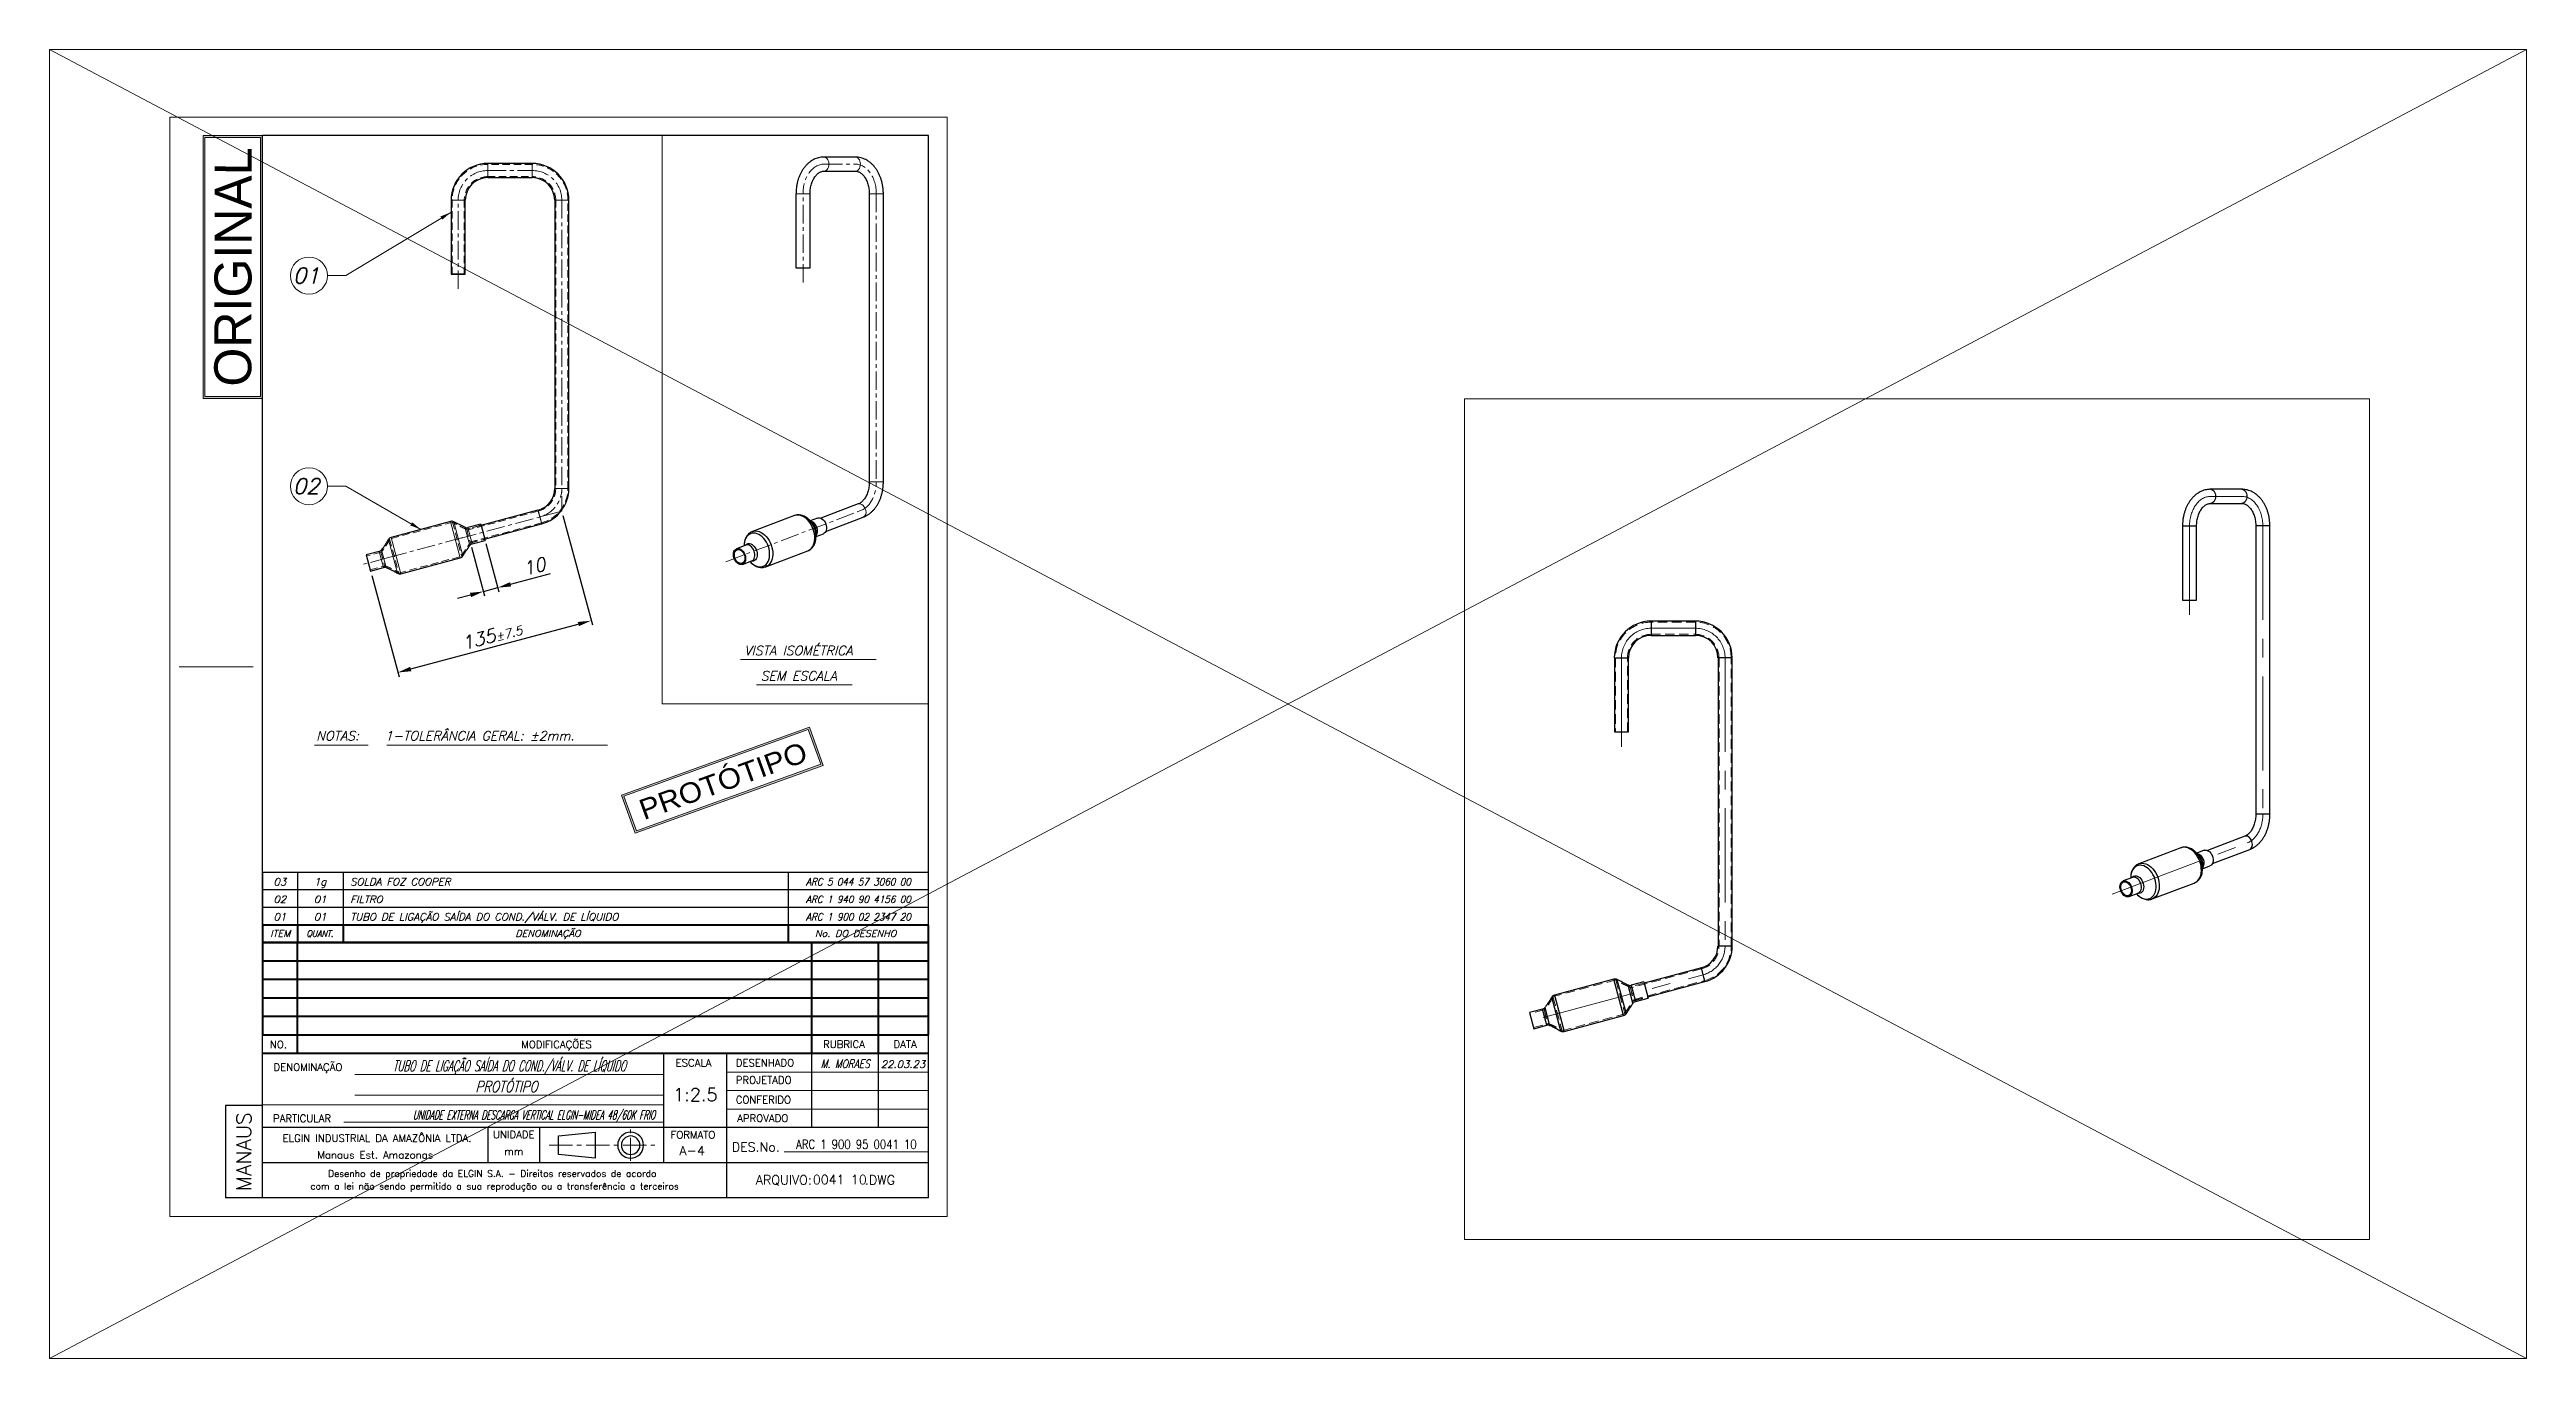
# Model space of a CAD drawing. Header units: millimetres. Extents: x -274 to 1592, y -149 to 3482.
# Drawn here: x -81 to 1592, y 998 to 1882 of the extents above; entities that cross this region are included whole.
import ezdxf
from ezdxf.enums import TextEntityAlignment as Align

# ---------------------------------------------------------------- set-up
doc = ezdxf.new("R2010")
doc.units = ezdxf.units.MM
doc.header["$LTSCALE"] = 5
for name, pattern in [('CENTER', [2, 1.25, -0.25, 0.25, -0.25]), ('CENTERX2', [20.32, 12.7, -2.54, 2.54, -2.54]), ('DASHED', [0.75, 0.5, -0.25]), ('HIDDEN', [1.905, 1.27, -0.635])]:
    doc.linetypes.add(name, pattern=pattern)
for name, color, linetype, lineweight in [('Dimensão', 252, 'Continuous', 13), ('LCentro', 1, 'CENTER', 15), ('LContorno', 7, 'Continuous', 30), ('LTexto', 7, 'Continuous', 25), ('LTracejada', 2, 'DASHED', 20), ('TEXTO', 3, 'Continuous', 25)]:
    doc.layers.add(name, color=color, linetype=linetype, lineweight=lineweight)
doc.styles.add('ARIAL ELGIN', font='ARIAL.TTF')
doc.styles.add('ARIAL-ELGIN', font='arial.ttf')
doc.styles.add('romans', font='romans.shx', dxfattribs={"oblique": 15})
doc.dimstyles.new('romans', dxfattribs={"dimscale": 2, "dimtxt": 3, "dimasz": 3, "dimexe": 1, "dimexo": 1, "dimgap": 1.5, "dimtad": 1, "dimdsep": 46, "dimtxsty": 'romans', "dimcen": 0, "dimclrd": 256, "dimclre": 256, "dimclrt": 7, "dimaunit": 1, "dimadec": 0, "dimazin": 0, "dimtfac": 0.666666, "dimtmove": 0, "dimatfit": 3, "dimfxl": 1, "dimlwd": -1, "dimarcsym": 0})
doc.dimstyles.new('romans$0', dxfattribs={"dimscale": 3, "dimtxt": 3, "dimasz": 3, "dimexe": 1, "dimexo": 1, "dimgap": 1, "dimtad": 1, "dimdsep": 46, "dimtxsty": 'romans', "dimcen": 0, "dimclrt": 7, "dimaunit": 1, "dimadec": 0, "dimazin": 0, "dimtfac": 0.666666, "dimtmove": 0, "dimatfit": 3, "dimfxl": 1, "dimarcsym": 0})

msp = doc.modelspace()

# ---------------------------------------------------------------- texts
at = {"layer": 'TEXTO', "style": 'romans', "oblique": 15}
for s, p in [('VISTA ISOMÉTRICA', (388.06, 1472.869)), ('SEM ESCALA', (399.044, 1455.828)), ('1-TOLERÂNCIA GERAL: ±2mm.', (145.225, 1415.36)), ('NOTAS:', (98.864, 1415.36))]:
    msp.add_text(s, height=6.25, dxfattribs=at).set_placement(p)

# ---------------------------------------------------------------- blocks, each defined once
blk = doc.blocks.new('Acrésc. de Desenho')
at = {"layer": 'LContorno', "color": 3, "lineweight": 60}
for p, q in [((180, 4.74), (0, 4.74)), ((0, 4.74), (0, 0)), ((0, 0), (180, 0)), ((9.47, 4.74), (9.47, 0)), ((21.79, 4.74), (21.79, 0)), ((142.09, 4.74), (142.09, 0)), ((180, 0), (180, 4.74))]:
    blk.add_line(p, q, dxfattribs=at)
at = {"layer": 'TEXTO', "style": 'romans', "oblique": 15}
for s, height, width, p in [('ITEM', 1.83, 1.035276, (4.87, 2.45)), ('QUANT.', 1.757, 0.879985, (15.53, 2.42))]:
    blk.add_text(s, height=height, dxfattribs=dict(at, width=width)).set_placement(p, align=Align.MIDDLE_CENTER)
at = {"layer": 'TEXTO', "style": 'romans', "oblique": 15, "width": 1.035276}
for s, p in [('DENOMINAÇÃO', (77.18, 2.45)), ('No. DO DESENHO', (160.3, 2.45))]:
    blk.add_text(s, height=1.8299, dxfattribs=at).set_placement(p, align=Align.MIDDLE)
blk = doc.blocks.new('Modificações1')
at = {"layer": 'LContorno', "color": 3, "lineweight": 60}
for p, q in [((180, 5), (0, 5)), ((0, 5), (0, 0)), ((180, 0), (0, 0)), ((9.5, 0), (9.5, 5)), ((148.5, 0), (148.5, 5)), ((166.5, 0), (166.5, 5)), ((180, 0), (180, 5))]:
    blk.add_line(p, q, dxfattribs=at)
at = {"layer": 'TEXTO', "style": 'romans'}
for tag, p in [('Nº', (4.75, 2.5)), ('RÚBRICA', (157.5, 2.5)), ('DATA', (173.25, 2.5))]:
    blk.add_attdef(tag, text='', height=2, dxfattribs=at).set_placement(p, align=Align.MIDDLE_CENTER)
blk.add_attdef('MODIFICAÇÕES', text='', height=2, dxfattribs=at).set_placement((12.975, 2.5), align=Align.MIDDLE_LEFT)
blk = doc.blocks.new('Acrésc. de Desenho1')
at = {"layer": 'LContorno', "color": 3}
for p, q in [((180, 4.74), (0, 4.74)), ((0, 4.74), (0, 0)), ((180, 0), (0, 0)), ((9.47, 4.74), (9.47, 0)), ((21.79, 4.74), (21.79, 0)), ((142.09, 4.74), (142.09, 0)), ((180, 0), (180, 4.74))]:
    blk.add_line(p, q, dxfattribs=at)
at = {"layer": 'TEXTO', "style": 'romans', "oblique": 15, "width": 1.035276}
for tag, p in [('ITEM', (4.74, 0.66)), ('QUANT.', (15.63, 0.66)), ('NºDESENHO', (161.04, 0.66))]:
    blk.add_attdef(tag, text='', height=1.93, dxfattribs=at).set_placement(p, align=Align.BOTTOM_CENTER)
blk.add_attdef('DENOMINAÇÃO', text='', height=1.93, dxfattribs=at).set_placement((23.75, 0.66), align=Align.BOTTOM_LEFT)
blk = doc.blocks.new('A4')
at = {"layer": 'Dimensão'}
for p, q in [((-0.01, 0), (-0.01, 297)), ((209.99, 297), (-0.01, 297)), ((209.99, 0), (209.99, 297)), ((2.49, 148.5), (22.49, 148.5)), ((133.49, 38.38), (49.99, 38.38)), ((150.49, 39), (204.99, 39)), ((150.49, 34), (204.99, 34)), ((191.49, 39), (173.49, 39)), ((133.49, 30.12), (24.99, 30.12)), ((133.49, 32.75), (49.99, 32.75)), ((150.49, 29), (204.99, 29)), ((133.49, 25.5), (46.99, 25.5)), ((204.99, 17.5), (165.99, 17.5)), ((209.99, 0), (-0.01, 0))]:
    blk.add_line(p, q, dxfattribs=at)
at = {"layer": 'LCentro'}
for p, q in [((124.49, 15), (124.49, 23.5)), ((102.49, 19.25), (130.99, 19.25))]:
    blk.add_line(p, q, dxfattribs=at)
at = {"layer": 'LContorno', "color": 3}
for p, q in [((24.99, 5), (24.99, 292)), ((204.99, 292), (24.99, 292)), ((204.99, 5), (204.99, 292)), ((133.49, 14.5), (133.49, 44)), ((150.49, 5), (150.49, 44)), ((173.49, 24), (173.49, 44)), ((191.49, 24), (191.49, 44)), ((14.99, 30), (14.99, 5)), ((24.99, 30), (14.99, 30)), ((204.99, 24), (24.99, 24)), ((85.99, 14.5), (85.99, 24)), ((99.99, 14.5), (99.99, 24)), ((204.99, 14.5), (24.99, 14.5)), ((204.99, 5), (14.99, 5))]:
    blk.add_line(p, q, dxfattribs=at)
at = {"layer": 'LContorno', "color": 3, "lineweight": 50}
for p, q in [((204.99, 49), (24.99, 49)), ((34.49, 44), (34.49, 49)), ((173.49, 44), (173.49, 49)), ((191.49, 44), (191.49, 49)), ((204.99, 44), (24.99, 44))]:
    blk.add_line(p, q, dxfattribs=at)
at = {"layer": 'LContorno'}
for p, q in [((104.99, 21.75), (114.94, 22.74)), ((104.99, 19.25), (104.99, 21.75)), ((114.94, 22.74), (114.94, 15.74)), ((104.99, 16.74), (104.99, 19.24)), ((114.94, 15.74), (104.99, 16.74))]:
    blk.add_line(p, q, dxfattribs=at)
for major_axis, start_param, end_param in [((2.47, 2.47), 5.497787, 11.780972), ((-1.77, 1.77), 3.926991, 10.210176)]:
    blk.add_ellipse((124.49, 19.25), major_axis=major_axis, ratio=1, start_param=start_param, end_param=end_param, dxfattribs=at)
at = {"layer": 'LContorno', "style": 'romans'}
blk.add_text('MANAUS', height=4, rotation=90, dxfattribs=at).set_placement((19.99, 17.5), align=Align.MIDDLE)
blk.add_text('A-4', height=2.5, dxfattribs=at).set_placement((137.67, 15.78), align=Align.BOTTOM_LEFT)
at = {"layer": 'LContorno', "style": 'romans', "oblique": 15, "width": 2.742105}
blk.add_attdef('DENOMINAÇÃO', text='', height=2.9, rotation=0.17793, dxfattribs=at).set_placement((51.25, 39.09), (132.24, 39.34), align=Align.FIT)
at = {"layer": 'LContorno', "style": 'romans', "oblique": 15}
for tag, height, width, p in [('NOME1', 2.22, 1.035276, (182.49, 39.49)), ('DATA1', 1.93, 0.9, (198.08, 39.59)), ('NOME2', 2.22, 1.035276, (182.49, 34.49)), ('DATA2', 1.93, 0.9, (198.08, 34.59)), ('NOME3', 2.22, 1.035276, (182.49, 24.49)), ('DATA3', 1.93, 0.9, (198.08, 24.59))]:
    blk.add_attdef(tag, text='', height=height, dxfattribs=dict(at, width=width)).set_placement(p, align=Align.BOTTOM_CENTER)
for tag, height, width, p, p2 in [('DENOMINAÇÃO1', 2.9, 2.574799, (51.25, 33.72), (132.24, 33.72)), ('PARTICULAR', 2.41, 4.089453, (47.62, 26.3), (132.24, 26.3))]:
    blk.add_attdef(tag, text='', height=height, dxfattribs=dict(at, width=width)).set_placement(p, p2, align=Align.FIT)
at = {"layer": 'LContorno', "style": 'romans'}
for tag, height, p in [('ESC.', 3.5, (141.99, 30.12)), ('ARQUIVO', 2.5, (181, 7.98))]:
    blk.add_attdef(tag, text='', height=height, dxfattribs=at).set_placement(p, align=Align.BOTTOM_CENTER)
at = {"layer": 'LContorno', "style": 'romans', "width": 0.85}
blk.add_attdef('NºDESENHO', text='', height=2.5, dxfattribs=at).set_placement((185.49, 17.5), align=Align.BOTTOM_CENTER)
at = {"layer": 'LTexto', "style": 'romans'}
for s, height, p in [('NO.', 2, (29.34, 45.49)), ('MODIFICAÇÕES', 2, (104.44, 45.49)), ('RUBRICA', 2, (182.14, 45.52)), ('DATA', 2, (198.66, 45.52)), ('DENOMINAÇÃO', 2, (37.31, 39.37)), ('ESCALA', 2, (141.5, 40.5)), ('PARTICULAR', 2, (35.72, 25.51)), ('DES.No.', 2.5, (158.31, 17.52)), ('ARQUIVO:       .DWG', 2.5, (177.13, 8.62))]:
    blk.add_text(s, height=height, dxfattribs=at).set_placement(p, align=Align.CENTER)
for s, p in [('DESENHADO', (152.89, 42.49)), ('PROJETADO', (152.89, 37.87)), ('CONFERIDO', (152.89, 32.55)), ('APROVADO', (153.28, 27.53))]:
    blk.add_text(s, height=2, dxfattribs=at).set_placement(p, align=Align.TOP_LEFT)
for s, height, p in [('ELGIN INDUSTRIAL DA AMAZÔNIA LTDA. ', 2, (56.66, 21.14)), ('UNIDADE', 2, (92.92, 22.13)), ('Manaus Est. Amazonas', 2, (55.49, 16.62)), ('mm', 2, (92.92, 17.61)), ('com a lei não sendo permitido a sua reprodução ou a transferência a terceiros', 1.8, (87.74, 8.19)), ('Desenho de propriedade da ELGIN S.A. - Direitos reservados de acordo ', 1.8, (87.74, 11.59))]:
    blk.add_text(s, height=height, dxfattribs=at).set_placement(p, align=Align.MIDDLE_CENTER)
blk.add_text('FORMATO', height=2, dxfattribs=at).set_placement((135.29, 20.46), align=Align.BOTTOM_LEFT)
blk = doc.blocks.new('Carimbo Original PRETO')
at = {"layer": 'LCentro'}
h = blk.add_hatch(color=3, dxfattribs=at)
h.paths.add_polyline_path([(-16, -71), (0, -71), (0, 0), (-16, 0)])
h.paths.add_polyline_path([(-15.5, -0.5), (-0.5, -0.5), (-0.5, -70.5), (-15.5, -70.5)], flags=16)
at = {"layer": 'LCentro', "color": 3, "linetype": 'Continuous'}
for points in [[(0, -71), (0, 0), (-16, 0), (-16, -71)], [(-0.5, -70.5), (-0.5, -0.5), (-15.5, -0.5), (-15.5, -70.5)]]:
    blk.add_lwpolyline(points, close=True, dxfattribs=at)
at = {"layer": 'LCentro', "color": 3, "style": 'ARIAL ELGIN', "width": 0.968396}
blk.add_text('ORIGINAL', height=10, rotation=89.88333, dxfattribs=at).set_placement((-2.99, -67.83), (-2.86, -3.23), align=Align.FIT)
blk = doc.blocks.new('*D123')
at = {"layer": 'Defpoints', "color": 0}
for p in [(264.8, 1570.2), (134.2, 1535.2), (284.6, 1496.2)]:
    blk.add_point(p, dxfattribs=at)
at = {"layer": 'Dimensão', "color": 0, "lineweight": -2}
for p, q in [((265.5, 1567.3), (285.4, 1493.3)), ((136.4, 1526.8), (154.8, 1458.3)), ((162.7, 1463.6), (275.9, 1493.9))]:
    blk.add_line(p, q, dxfattribs=at)
at = {"layer": 'Dimensão', "color": 0}
for points in [[(276.3, 1492.5), (275.5, 1495.3), (284.6, 1496.2)], [(162.3, 1465), (163.1, 1462.1), (154, 1461.2)]]:
    blk.add_solid(points, dxfattribs=at)
at = {"layer": 'Dimensão', "color": 7, "insert": (217.4, 1486), "char_height": 9, "attachment_point": 5, "rotation": 15, "style": 'romans'}
blk.add_mtext('135{\\H5.999994;%%p7.5}', dxfattribs=at)
blk = doc.blocks.new('*D124')
at = {"layer": 'Defpoints', "color": 0}
for p in [(203, 1548.7), (212.7, 1551.3), (221.5, 1518.5)]:
    blk.add_point(p, dxfattribs=at)
at = {"layer": 'Dimensão', "color": 0, "lineweight": -2}
for p, q in [((203.8, 1545.8), (212.6, 1513)), ((213.4, 1548.4), (222.2, 1515.6)), ((230.2, 1520.8), (257.1, 1528)), ((203.1, 1513.5), (194.4, 1511.2)), ((211.8, 1515.9), (221.5, 1518.5))]:
    blk.add_line(p, q, dxfattribs=at)
at = {"layer": 'Dimensão', "color": 0}
for points in [[(203.5, 1512.1), (202.7, 1515), (211.8, 1515.9)], [(229.8, 1522.2), (230.5, 1519.3), (221.5, 1518.5)]]:
    blk.add_solid(points, dxfattribs=at)
at = {"layer": 'Dimensão', "color": 7, "insert": (246, 1532.8), "char_height": 9, "attachment_point": 5, "rotation": 15, "style": 'romans'}
blk.add_mtext('10', dxfattribs=at)
blk = doc.blocks.new('InsCirculo')
at = {"layer": 'Dimensão'}
blk.add_circle((0, 0), 5, dxfattribs=at)
at = {"layer": 'TEXTO', "style": 'romans', "oblique": 15}
blk.add_attdef('00', text='', height=4.17, dxfattribs=at).set_placement((-0.76, 0), align=Align.MIDDLE_CENTER)
blk = doc.blocks.new('100')
at = {"color": 7, "linetype": 'Continuous', "lineweight": 25}
for p, q in [((110.6, 269.8), (80.6, 269.8)), ((80.6, 269.8), (80.6, 265)), ((110.6, 269.8), (110.6, 265)), ((80.6, 265), (80.6, 260.2)), ((80.6, 260.2), (110.6, 260.2)), ((110.6, 265), (110.6, 260.2)), ((55.9, 245), (55.9, 195)), ((55.9, 245), (60.6, 245)), ((60.6, 245), (65.4, 245)), ((65.4, 195), (65.4, 245)), ((125.9, 245), (125.9, 50.3)), ((130.6, 245), (125.9, 245)), ((135.4, 245), (130.6, 245)), ((135.4, 50.3), (135.4, 245)), ((55.9, 195), (60.6, 195)), ((60.6, 195), (65.4, 195)), ((130.6, 50.3), (125.9, 50.3)), ((135.4, 50.3), (130.6, 50.3)), ((114.6, 35.6), (76, 25.3)), ((115.8, 31), (114.6, 35.6)), ((55.5, 28), (15.3, 17.2)), ((15.3, 17.2), (21.9, -7.3)), ((62.1, 3.5), (55.5, 28)), ((57.6, 27.8), (63.8, 4.7)), ((68.4, 11.8), (65.1, 24)), ((75.8, 26.2), (67.2, 23.9)), ((67.2, 23.9), (70.1, 12.9)), ((75.8, 26.2), (78.7, 15.2)), ((78.5, 16.1), (117, 26.4)), ((117, 26.4), (115.8, 31)), ((7.3, 7.8), (-1.5, 5.5)), ((-1.5, 5.5), (1.5, -5.5)), ((10.3, -3.1), (7.3, 7.8)), ((8.9, 8.8), (12.1, -3.2)), ((19.6, -7), (13.5, 15.9)), ((21.9, -7.3), (62.1, 3.5)), ((70.1, 12.9), (78.7, 15.2)), ((1.5, -5.5), (10.3, -3.1))]:
    blk.add_line(p, q, dxfattribs=at)
at = {"color": 7, "linetype": 'HIDDEN', "lineweight": 18}
for p, q in [((80.6, 260.2), (80.6, 269.8)), ((80.6, 260.9), (80.6, 269.1)), ((110.6, 269.1), (80.6, 269.1)), ((110.6, 260.2), (110.6, 269.8)), ((110.6, 260.9), (110.6, 269.1)), ((80.6, 260.9), (110.6, 260.9)), ((65.4, 245), (55.9, 245)), ((64.7, 245), (56.5, 245)), ((56.5, 245), (56.5, 195)), ((64.7, 195), (64.7, 245)), ((125.9, 245), (135.4, 245)), ((134.7, 245), (126.5, 245)), ((126.5, 245), (126.5, 50.3)), ((134.7, 50.3), (134.7, 245)), ((125.9, 50.3), (135.4, 50.3)), ((126.5, 50.3), (134.7, 50.3)), ((114.7, 35), (66.6, 22.1)), ((114.6, 35.6), (117, 26.4)), ((116.9, 27.1), (114.7, 35)), ((56.8, 27.5), (14.3, 16.2)), ((21.9, -7.3), (15.3, 17.2)), ((55.5, 28), (62.1, 3.5)), ((56.8, 27.5), (63, 4.6)), ((63.8, 4.7), (57.6, 27.8)), ((65.1, 24), (68.4, 11.8)), ((76, 25.4), (66.4, 22.8)), ((76, 25.3), (66.4, 22.7)), ((66.4, 22.8), (68.9, 13.4)), ((70.1, 12.9), (67.2, 23.9)), ((68.7, 14.1), (116.9, 27.1)), ((8.4, 7.3), (-1.3, 4.7)), ((7.3, 7.8), (10.3, -3.1)), ((8.4, 7.3), (10.9, -2.1)), ((12.1, -3.2), (8.9, 8.8)), ((13.5, 15.9), (19.6, -7)), ((14.3, 16.2), (20.5, -6.8)), ((20.5, -6.8), (63, 4.6)), ((68.8, 13.5), (78.5, 16.1)), ((68.9, 13.4), (78.5, 16)), ((1.3, -4.7), (10.9, -2.1))]:
    blk.add_line(p, q, dxfattribs=at)
at = {"color": 7, "linetype": 'CENTERX2', "lineweight": 18}
for p, q in [((80.6, 265), (110.6, 265)), ((60.6, 185), (60.6, 245)), ((130.6, 245), (130.6, 50.3)), ((7.7, 2.1), (115.8, 31))]:
    blk.add_line(p, q, dxfattribs=at)
at = {"color": 7, "linetype": 'Continuous', "lineweight": 25}
for centre, radius, start, end in [((80.6, 245), 24.8, 90, 180), ((110.6, 245), 24.8, 0, 90), ((80.6, 245), 15.2, 90, 180), ((110.6, 245), 15.2, 0, 90), ((110.6, 50.3), 15.2, 285, 0), ((110.6, 50.3), 24.8, 285, 0), ((16.1, 14.4), 3, 105, 149.9758), ((56.3, 25.1), 3, 62.8621, 105), ((66.4, 26.8), 3, 244.7852, 285), ((6.6, 10.7), 3, 285, 319.8841), ((61.3, 6.4), 3, 285, 327.1379), ((70.9, 10), 3, 105, 145.2148), ((11, -6), 3, 70.1159, 105), ((21.1, -4.4), 3, 240.0242, 285)]:
    blk.add_arc(centre, radius, start, end, dxfattribs=at)
at = {"color": 7, "linetype": 'HIDDEN', "lineweight": 18}
for centre, radius, start, end in [((80.6, 245), 24.1, 90, 180), ((110.6, 245), 24.1, 0, 90), ((80.6, 245), 15.9, 90, 180), ((110.6, 245), 15.9, 0, 90), ((110.6, 50.3), 15.9, 285, 0), ((110.6, 50.3), 24.1, 285, 0)]:
    blk.add_arc(centre, radius, start, end, dxfattribs=at)
at = {"color": 7, "linetype": 'CENTERX2', "lineweight": 18}
for centre, start, end in [((80.6, 245), 90, 180), ((110.6, 245), 0, 90), ((110.6, 50.3), 285, 0)]:
    blk.add_arc(centre, 20, start, end, dxfattribs=at)
at = {"color": 7, "linetype": 'HIDDEN', "lineweight": 18}
for points, knots in [([(66.4, 22.6), (65.4, 23.1), (63.2, 24), (60, 25.6), (57.9, 26.7), (56.9, 27.3)], [0, 0, 0, 0, 0.329012, 0.661627, 1, 1, 1, 1]), ([(14.4, 15.8), (13.8, 14.9), (12.8, 13.1), (11.3, 10.7), (9.9, 8.7), (8.9, 7.6), (8.4, 7.2)], [0, 0, 0, 0, 0.311867, 0.580915, 0.809119, 1, 1, 1, 1]), ([(62.9, 4.8), (63.5, 5.8), (64.8, 7.8), (66.8, 10.8), (68.1, 12.7), (68.8, 13.7)], [0, 0, 0, 0, 0.338373, 0.670988, 1, 1, 1, 1]), ([(10.9, -2), (11.5, -2.2), (12.9, -2.6), (15.1, -3.6), (17.7, -5), (19.4, -6), (20.4, -6.5)], [0, 0, 0, 0, 0.190881, 0.419085, 0.688133, 1, 1, 1, 1])]:
    blk.add_open_spline(points, degree=3, knots=knots, dxfattribs=at)
at = {"color": 7, "linetype": 'Continuous', "lineweight": 25}
for points, knots in [([(65.1, 24), (63.9, 24.6), (61.4, 25.9), (58.9, 27.1), (57.6, 27.8)], [0, 0, 0, 0, 0.496068, 1, 1, 1, 1]), ([(13.5, 15.9), (12.9, 14.9), (11.9, 13.1), (10.3, 10.7), (9.3, 9.4), (8.9, 8.8)], [0, 0, 0, 0, 0.405161, 0.737489, 1, 1, 1, 1]), ([(63.8, 4.7), (64.6, 5.9), (66.1, 8.3), (67.7, 10.6), (68.4, 11.8)], [0, 0, 0, 0, 0.503932, 1, 1, 1, 1]), ([(12.1, -3.2), (12.8, -3.4), (14.3, -4.1), (16.8, -5.4), (18.6, -6.4), (19.6, -7)], [0, 0, 0, 0, 0.262511, 0.594839, 1, 1, 1, 1])]:
    blk.add_open_spline(points, degree=3, knots=knots, dxfattribs=at)
blk = doc.blocks.new('Carimbo Protótipo')
at = {"layer": 'LCentro'}
h = blk.add_hatch(color=10, dxfattribs=at)
h.paths.add_polyline_path([(0, 11), (0, 0), (54, 0), (54, 11)])
h.paths.add_polyline_path([(53.5, 10.5), (53.5, 0.5), (0.5, 0.5), (0.5, 10.5)], flags=16)
h.paths.add_polyline_path([(1.66, 0.69), (55.03, 0.69), (55.03, 11.16), (1.66, 11.16)], flags=9)
at = {"layer": 'LCentro', "color": 10, "linetype": 'Continuous'}
for points in [[(0, 0), (54, 0), (54, 11), (0, 11)], [(0.5, 0.5), (53.5, 0.5), (53.5, 10.5), (0.5, 10.5)]]:
    blk.add_lwpolyline(points, close=True, dxfattribs=at)
at = {"layer": 'LCentro', "color": 10, "style": 'ARIAL-ELGIN', "width": 1.050604}
blk.add_text('PROTÓTIPO', height=5.5, dxfattribs=at).set_placement((3.4, 2.53), (50.91, 2.53), align=Align.FIT)

# ---------------------------------------------------------------- dimensions: what is measured, and where the dimension line sits
at = {"layer": 'Dimensão'}
dim = msp.add_linear_dim(base=(284.589, 1496.229), p1=(134.154, 1535.2), p2=(264.769, 1570.198), angle=15, dimstyle='romans$0', override={"dimdec": 0, "dimtol": 1, "dimlim": 0, "dimtp": 7.5, "dimtm": 7.5}, dxfattribs=at)
dim.commit()
dim.dimension.update_dxf_attribs({"geometry": '*D123', "text_midpoint": (219.389, 1478.759), "dimtype": 161})
dim = msp.add_aligned_dim(p1=(203.001, 1548.717), p2=(212.661, 1551.305), distance=-34, dimstyle='romans$0', dxfattribs=at)
dim.commit()
dim.dimension.update_dxf_attribs({"geometry": '*D124', "text_midpoint": (246.026, 1532.811)})

# ---------------------------------------------------------------- linework, layer by layer
at = {"color": 7, "linetype": 'Continuous', "lineweight": 25}
for p, q in [((1399.564, 1584.918), (1378.351, 1584.918)), ((1378.351, 1575.393), (1399.564, 1575.393)), ((1359.446, 1560.155), (1359.446, 1510.155)), ((1359.446, 1560.155), (1367.576, 1560.155)), ((1367.576, 1560.155), (1368.971, 1560.155)), ((1368.971, 1510.155), (1368.971, 1560.155)), ((1408.944, 1560.155), (1408.944, 1365.502)), ((1417.074, 1560.155), (1408.944, 1560.155)), ((1418.469, 1560.155), (1417.074, 1560.155)), ((1418.469, 1365.502), (1418.469, 1560.155)), ((1359.446, 1510.155), (1367.576, 1510.155)), ((1367.576, 1510.155), (1368.971, 1510.155)), ((1417.074, 1365.502), (1408.944, 1365.502)), ((1418.469, 1365.502), (1417.074, 1365.502)), ((1358.404, 1342.78), (1329.994, 1332.015)), ((1373.986, 1341.146), (1369.012, 1339.261)), ((1401.537, 1350.637), (1376.242, 1341.052)), ((1379.618, 1332.145), (1404.912, 1341.73)), ((1325.575, 1322.801), (1319.345, 1320.44)), ((1373.013, 1328.693), (1377.991, 1330.579)), ((1373.155, 1330.529), (1373.185, 1330.772)), ((1323.35, 1309.874), (1329.579, 1312.234)), ((1328.415, 1311.793), (1329.02, 1311.144)), ((1329.881, 1311.983), (1329.137, 1312.067)), ((1338.994, 1308.263), (1367.404, 1319.028))]:
    msp.add_line(p, q, dxfattribs=at)
at = {"color": 7, "linetype": 'CENTERX2', "lineweight": 18}
for p, q in [((1378.351, 1580.155), (1399.564, 1580.155)), ((1364.209, 1500.155), (1364.209, 1560.155)), ((1413.706, 1560.155), (1413.706, 1365.502)), ((1311.996, 1311.614), (1403.224, 1346.183))]:
    msp.add_line(p, q, dxfattribs=at)
at = {"color": 7, "linetype": 'Continuous', "lineweight": 25, "flags": 128}
for points in [[(1378.352, 1584.918), (1378.533, 1584.911), (1379.252, 1584.744), (1379.928, 1584.363), (1380.531, 1583.785), (1381.032, 1583.037), (1381.407, 1582.155), (1381.64, 1581.179), (1381.718, 1580.155)], [(1381.718, 1580.155), (1381.64, 1579.131), (1381.407, 1578.155), (1381.032, 1577.273), (1380.531, 1576.525), (1379.928, 1575.947), (1379.252, 1575.566), (1378.533, 1575.4), (1378.371, 1575.393)], [(1399.564, 1584.918), (1399.746, 1584.911), (1400.465, 1584.744), (1401.141, 1584.363), (1401.744, 1583.785), (1402.245, 1583.037), (1402.62, 1582.155), (1402.853, 1581.179), (1402.932, 1580.155)], [(1402.932, 1580.155), (1402.853, 1579.131), (1402.62, 1578.155), (1402.245, 1577.273), (1401.744, 1576.525), (1401.141, 1575.947), (1400.465, 1575.566), (1399.746, 1575.4), (1399.564, 1575.393)], [(1360.58, 1343.172), (1359.403, 1343.062), (1358.404, 1342.78)], [(1367.404, 1319.028), (1368.045, 1319.316), (1369.029, 1319.956), (1369.903, 1320.791), (1370.652, 1321.806), (1371.262, 1322.984), (1371.724, 1324.304), (1372.028, 1325.741), (1372.17, 1327.27), (1372.146, 1328.864), (1371.957, 1330.494), (1371.606, 1332.132), (1371.101, 1333.748), (1370.449, 1335.313), (1369.662, 1336.8), (1368.755, 1338.181), (1367.743, 1339.432), (1366.645, 1340.532), (1365.481, 1341.459), (1364.27, 1342.198), (1363.035, 1342.736), (1361.797, 1343.062), (1360.58, 1343.172)], [(1373.986, 1341.146), (1374.556, 1341.292), (1375.364, 1341.292), (1376.198, 1341.07), (1377.023, 1340.634), (1377.806, 1340.004), (1378.515, 1339.203), (1379.12, 1338.266), (1379.597, 1337.231), (1379.926, 1336.139), (1380.094, 1335.036), (1380.094, 1333.967), (1379.926, 1332.976), (1379.597, 1332.103), (1379.119, 1331.383), (1378.514, 1330.847), (1377.991, 1330.579)], [(1406.592, 1346.183), (1406.326, 1347.172), (1405.915, 1348.115), (1405.378, 1348.967), (1404.74, 1349.689), (1404.032, 1350.248), (1403.285, 1350.616), (1402.536, 1350.777), (1401.819, 1350.723), (1401.537, 1350.637)], [(1324.466, 1323.686), (1324.444, 1323.414), (1324.411, 1322.36)], [(1335.209, 1308.171), (1336.327, 1308.277), (1337.384, 1308.594), (1338.361, 1309.116), (1339.238, 1309.833), (1340, 1310.732), (1340.632, 1311.796), (1341.123, 1313.005), (1341.463, 1314.336), (1341.647, 1315.766), (1341.671, 1317.267), (1341.533, 1318.811), (1341.238, 1320.369), (1340.79, 1321.913), (1340.198, 1323.414), (1339.473, 1324.844), (1338.627, 1326.175), (1337.678, 1327.384), (1336.643, 1328.448), (1335.54, 1329.347), (1334.392, 1330.064), (1333.218, 1330.586), (1332.04, 1330.903), (1330.882, 1331.009), (1329.764, 1330.903), (1328.707, 1330.586), (1327.731, 1330.064), (1326.853, 1329.347), (1326.092, 1328.448), (1325.459, 1327.384), (1324.968, 1326.175), (1324.628, 1324.844), (1324.466, 1323.686)], [(1325.133, 1322.634), (1325.153, 1322.661), (1325.736, 1323.275), (1326.429, 1323.698), (1327.205, 1323.913), (1328.037, 1323.913), (1328.895, 1323.698), (1329.747, 1323.275), (1330.564, 1322.661), (1331.314, 1321.877), (1331.972, 1320.951), (1332.514, 1319.917), (1332.919, 1318.812), (1333.174, 1317.677), (1333.269, 1316.552), (1333.2, 1315.478), (1332.97, 1314.494), (1332.588, 1313.635), (1332.067, 1312.932), (1331.427, 1312.412), (1330.689, 1312.092), (1329.881, 1311.983), (1329.881, 1311.983)], [(1329.579, 1312.234), (1330.102, 1312.502), (1330.708, 1313.038), (1331.185, 1313.758), (1331.514, 1314.631), (1331.682, 1315.622), (1331.682, 1316.691), (1331.514, 1317.794), (1331.185, 1318.886), (1330.708, 1319.921), (1330.103, 1320.858), (1329.394, 1321.658), (1328.611, 1322.289), (1327.786, 1322.725), (1326.952, 1322.947), (1326.144, 1322.947), (1325.575, 1322.801)], [(1330.013, 1332.022), (1330.993, 1332.297), (1332.17, 1332.406)], [(1332.17, 1332.406), (1333.387, 1332.297), (1334.625, 1331.97), (1335.86, 1331.433), (1337.071, 1330.694), (1338.235, 1329.766), (1339.333, 1328.667), (1340.345, 1327.415), (1341.252, 1326.034), (1342.039, 1324.548), (1342.691, 1322.983), (1343.196, 1321.367), (1343.547, 1319.729), (1343.736, 1318.098), (1343.76, 1316.504), (1343.618, 1314.975), (1343.314, 1313.538), (1342.852, 1312.219), (1342.241, 1311.041), (1341.492, 1310.025), (1340.619, 1309.19), (1339.635, 1308.55), (1339, 1308.265)], [(1322.381, 1309.7), (1321.556, 1309.811), (1320.722, 1310.142), (1319.914, 1310.678), (1319.164, 1311.397), (1318.504, 1312.27), (1317.96, 1313.262), (1317.555, 1314.331), (1317.305, 1315.433), (1317.221, 1316.525), (1317.305, 1317.561), (1317.555, 1318.498), (1317.961, 1319.298), (1318.504, 1319.929), (1319.165, 1320.364), (1319.915, 1320.587), (1320.723, 1320.587), (1321.557, 1320.364), (1322.382, 1319.929), (1323.165, 1319.298), (1323.874, 1318.498), (1324.479, 1317.561), (1324.956, 1316.525), (1325.285, 1315.433), (1325.453, 1314.331), (1325.453, 1313.262), (1325.285, 1312.27), (1324.956, 1311.397), (1324.478, 1310.678), (1323.873, 1310.142), (1323.165, 1309.811), (1322.381, 1309.7)], [(1322.235, 1310.472), (1321.477, 1310.582), (1320.713, 1310.905), (1319.979, 1311.428), (1319.308, 1312.124), (1318.733, 1312.963), (1318.28, 1313.904), (1317.971, 1314.903), (1317.82, 1315.915), (1317.833, 1316.891), (1318.011, 1317.786), (1318.345, 1318.558), (1318.819, 1319.171), (1319.411, 1319.597), (1320.094, 1319.814), (1320.836, 1319.814), (1321.601, 1319.597), (1322.355, 1319.171), (1323.061, 1318.558), (1323.688, 1317.786), (1324.205, 1316.891), (1324.588, 1315.915), (1324.82, 1314.903), (1324.889, 1313.904), (1324.793, 1312.963), (1324.536, 1312.124), (1324.129, 1311.428), (1323.593, 1310.905), (1322.952, 1310.582), (1322.235, 1310.472)]]:
    msp.add_lwpolyline(points, dxfattribs=at)
at = {"color": 7, "linetype": 'Continuous', "lineweight": 25}
for centre, radius, start, end in [((1356.918, 1328.644), 16.048, 350.669721, 49.909941), ((1367.322, 1332.579), 6.714, 329.293675, 72.183198), ((1402.986, 1345), 3.795, 300.489602, 18.173929), ((1364.523, 1331.515), 8.694, 355.097674, 47.328882), ((1335.798, 1317.325), 9.174, 222.363049, 266.319655)]:
    msp.add_arc(centre, radius, start, end, dxfattribs=at)
at = {"color": 7, "linetype": 'CENTERX2', "lineweight": 18}
for centre, start_param, end_param in [((1378.351, 1560.155), 0, 1.57079633), ((1399.564, 1560.155), 4.71238898, 6.28318531), ((1399.564, 1365.502), 3.40339204, 4.71238898)]:
    msp.add_ellipse(centre, major_axis=(0, 20), ratio=0.70710678, start_param=start_param, end_param=end_param, dxfattribs=at)
at = {"color": 7, "linetype": 'Continuous', "lineweight": 25}
for points, knots in [([(1378.351, 1584.918), (1377.986, 1584.91), (1377.051, 1584.889), (1375.555, 1584.683), (1373.882, 1584.265), (1372.25, 1583.654), (1370.67, 1582.859), (1369.152, 1581.882), (1367.706, 1580.728), (1366.344, 1579.406), (1365.077, 1577.924), (1363.917, 1576.293), (1362.873, 1574.528), (1361.956, 1572.643), (1361.173, 1570.657), (1360.529, 1568.586), (1360.029, 1566.448), (1359.679, 1564.261), (1359.479, 1562.156), (1359.457, 1560.784), (1359.446, 1560.155)], [0, 0, 0, 0, 0.03484438, 0.08935402, 0.14387783, 0.19862729, 0.25379414, 0.30952114, 0.36588755, 0.42290278, 0.48051176, 0.53861217, 0.59707906, 0.65578928, 0.7146392, 0.77354717, 0.83246244, 0.89136992, 0.95027161, 1, 1, 1, 1]), ([(1368.971, 1560.155), (1368.974, 1560.446), (1368.984, 1561.312), (1369.094, 1562.747), (1369.345, 1564.43), (1369.716, 1566.052), (1370.197, 1567.593), (1370.78, 1569.029), (1371.451, 1570.345), (1372.195, 1571.523), (1372.997, 1572.552), (1373.84, 1573.424), (1374.708, 1574.135), (1375.591, 1574.688), (1376.483, 1575.083), (1377.405, 1575.343), (1378.024, 1575.375), (1378.351, 1575.393)], [0, 0, 0, 0, 0.03408804, 0.10166827, 0.16917717, 0.23652873, 0.30367805, 0.37060195, 0.4373124, 0.50387618, 0.57041737, 0.63713563, 0.70441846, 0.7728801, 0.84344791, 0.91743105, 1, 1, 1, 1]), ([(1418.469, 1560.155), (1418.464, 1560.563), (1418.451, 1561.716), (1418.311, 1563.609), (1418.004, 1565.811), (1417.546, 1567.972), (1416.94, 1570.074), (1416.19, 1572.101), (1415.3, 1574.036), (1414.273, 1575.862), (1413.116, 1577.561), (1411.839, 1579.117), (1410.451, 1580.514), (1408.966, 1581.736), (1407.399, 1582.772), (1405.767, 1583.611), (1404.088, 1584.25), (1402.378, 1584.68), (1400.864, 1584.889), (1399.925, 1584.91), (1399.564, 1584.918)], [0, 0, 0, 0, 0.03229747, 0.09123924, 0.15024895, 0.20933536, 0.26851621, 0.32779931, 0.38717636, 0.44660887, 0.50601376, 0.56528094, 0.62426714, 0.68281091, 0.74075942, 0.79800104, 0.85449263, 0.91027212, 0.96545409, 1, 1, 1, 1]), ([(1399.564, 1575.393), (1399.693, 1575.39), (1400.161, 1575.379), (1400.921, 1575.245), (1401.853, 1574.916), (1402.755, 1574.439), (1403.66, 1573.789), (1404.557, 1572.952), (1405.401, 1571.96), (1406.183, 1570.82), (1406.89, 1569.543), (1407.511, 1568.143), (1408.032, 1566.635), (1408.446, 1565.039), (1408.741, 1563.376), (1408.914, 1561.739), (1408.934, 1560.659), (1408.944, 1560.155)], [0, 0, 0, 0, 0.032723908, 0.118449458, 0.1904422, 0.258718316, 0.331252991, 0.401106902, 0.469410348, 0.536948318, 0.604178885, 0.671344901, 0.738552019, 0.805873341, 0.873323318, 0.94087978, 1, 1, 1, 1]), ([(1408.944, 1365.502), (1408.94, 1365.211), (1408.931, 1364.345), (1408.82, 1362.91), (1408.57, 1361.227), (1408.199, 1359.604), (1407.717, 1358.064), (1407.135, 1356.627), (1406.464, 1355.312), (1405.72, 1354.134), (1404.918, 1353.105), (1404.075, 1352.233), (1403.207, 1351.524), (1402.352, 1350.982), (1401.802, 1350.749), (1401.537, 1350.637)], [0, 0, 0, 0, 0.04075164, 0.12154258, 0.20224827, 0.28276584, 0.36304165, 0.44304797, 0.52279911, 0.60237491, 0.68192371, 0.76168418, 0.84211959, 0.92396425, 1, 1, 1, 1]), ([(1404.912, 1341.73), (1405.251, 1341.866), (1406.134, 1342.222), (1407.512, 1342.956), (1409.02, 1343.963), (1410.452, 1345.147), (1411.799, 1346.498), (1413.048, 1348.007), (1414.188, 1349.662), (1415.21, 1351.449), (1416.105, 1353.353), (1416.864, 1355.355), (1417.483, 1357.439), (1417.958, 1359.587), (1418.282, 1361.781), (1418.445, 1363.76), (1418.462, 1365.003), (1418.469, 1365.502)], [0, 0, 0, 0, 0.04170819, 0.10879247, 0.17634994, 0.24469148, 0.31381166, 0.38363205, 0.45402179, 0.5248281, 0.59590487, 0.66713213, 0.73841454, 0.8097008, 0.88097677, 0.95224777, 1, 1, 1, 1]), ([(1361.129, 1343.274), (1360.854, 1343.265), (1360.161, 1343.241), (1359.243, 1343.083), (1358.639, 1342.846), (1358.422, 1342.761)], [0, 0, 0, 0, 0.296240168, 0.747777797, 1, 1, 1, 1]), ([(1367.18, 1340.968), (1366.855, 1341.218), (1366.136, 1341.772), (1364.936, 1342.422), (1363.623, 1342.928), (1362.345, 1343.223), (1361.513, 1343.258), (1361.129, 1343.274)], [0, 0, 0, 0, 0.17774252, 0.39413387, 0.60858252, 0.81943771, 1, 1, 1, 1]), ([(1370.41, 1337.912), (1370.138, 1338.16), (1369.594, 1338.657), (1368.897, 1339.372), (1368.548, 1339.73)], [0, 0, 0, 0, 0.49923072, 1, 1, 1, 1]), ([(1330.028, 1332.001), (1329.854, 1331.942), (1329.294, 1331.751), (1328.431, 1331.234), (1327.463, 1330.476), (1326.615, 1329.556), (1325.89, 1328.499), (1325.295, 1327.312), (1324.848, 1326.005), (1324.573, 1324.819), (1324.51, 1324.054), (1324.488, 1323.78)], [0, 0, 0, 0, 0.05472678, 0.17577287, 0.29653602, 0.41817855, 0.54168237, 0.6676528, 0.7961995, 0.92694728, 1, 1, 1, 1]), ([(1367.427, 1319.062), (1367.673, 1319.155), (1368.3, 1319.393), (1369.214, 1319.98), (1370.153, 1320.779), (1370.972, 1321.733), (1371.668, 1322.822), (1372.22, 1324.043), (1372.574, 1325.092), (1372.687, 1325.752), (1372.719, 1325.941)], [0, 0, 0, 0, 0.08967809, 0.22799333, 0.36629628, 0.50591028, 0.64786996, 0.79273785, 0.94049477, 1, 1, 1, 1]), ([(1372.976, 1327.935), (1372.986, 1328.157), (1373.009, 1328.641), (1373.051, 1329.488), (1373.139, 1330.328), (1373.186, 1330.777)], [0, 0, 0, 0, 0.28101813, 0.61587448, 1, 1, 1, 1]), ([(1329.078, 1311.108), (1329.289, 1310.892), (1329.86, 1310.309), (1330.892, 1309.528), (1332.144, 1308.773), (1333.451, 1308.218), (1334.781, 1307.87), (1336.105, 1307.733), (1337.387, 1307.823), (1338.358, 1308.012), (1338.866, 1308.231), (1338.992, 1308.286)], [0, 0, 0, 0, 0.07659425, 0.20721636, 0.3377241, 0.46729996, 0.59494496, 0.7198325, 0.84166097, 0.9607603, 1, 1, 1, 1])]:
    msp.add_open_spline(points, degree=3, knots=knots, dxfattribs=at)
at = {"layer": 'Dimensão'}
for p, q in [((-81.243, 997.955), (1591.764, 1881.899)), ((1591.764, 997.955), (-81.243, 1881.899)), ((385.392, 1469.993), (477.121, 1469.993)), ((396.376, 1452.952), (460.935, 1452.952)), ((133.878, 1412.074), (97.691, 1412.074)), ((146.581, 1412.074), (295.598, 1412.074))]:
    msp.add_line(p, q, dxfattribs=at)
for points in [[(-81.243, 1881.899), (-81.243, 997.955), (1591.764, 997.955), (1591.764, 1881.899)], [(512.5, 1823.828), (512.5, 1440.071), (332.448, 1440.071), (332.448, 1823.828)], [(874.378, 1078.19), (874.378, 1646.075), (1485.788, 1646.075), (1485.788, 1078.19)]]:
    msp.add_lwpolyline(points, close=True, dxfattribs=at)
at = {"layer": 'LCentro', "ltscale": 2}
for p, q in [((214.769, 1800.198), (244.769, 1800.198)), ((441.833, 1804.516), (463.046, 1804.516)), ((194.769, 1720.198), (194.769, 1780.198)), ((264.769, 1780.198), (264.769, 1570.198)), ((427.691, 1724.516), (427.691, 1784.516)), ((477.189, 1784.516), (477.189, 1589.862)), ((264.769, 1570.198), (196.855, 1552.001)), ((375.479, 1535.974), (466.707, 1570.544)), ((147.677, 1538.824), (197.905, 1552.282)), ((147.677, 1538.824), (130.29, 1534.165))]:
    msp.add_line(p, q, dxfattribs=at)
for centre, start, end in [((214.769, 1780.198), 90, 180), ((244.769, 1780.198), 0, 90), ((244.769, 1585.545), 285, 0)]:
    msp.add_arc(centre, 20, start, end, dxfattribs=at)
for centre, start_param, end_param in [((441.833, 1784.516), 0, 1.57079633), ((463.046, 1784.516), 4.71238898, 6.28318531), ((463.046, 1589.862), 3.40339204, 4.71238898)]:
    msp.add_ellipse(centre, major_axis=(0, 20), ratio=0.70710678, start_param=start_param, end_param=end_param, dxfattribs=at)
at = {"layer": 'LContorno', "color": 3}
for p, q in [((463.046, 1809.278), (441.833, 1809.278)), ((244.769, 1804.961), (214.769, 1804.961)), ((214.769, 1795.436), (244.769, 1795.436)), ((441.833, 1799.753), (463.046, 1799.753)), ((190.006, 1780.198), (190.006, 1730.198)), ((199.531, 1730.198), (199.531, 1780.198)), ((260.006, 1780.198), (260.006, 1585.487)), ((269.531, 1585.487), (269.531, 1780.198)), ((422.929, 1784.516), (422.929, 1734.516)), ((432.454, 1734.516), (432.454, 1784.516)), ((472.426, 1784.516), (472.426, 1589.862)), ((481.951, 1589.862), (481.951, 1784.516)), ((198.136, 1730.198), (190.006, 1730.198)), ((190.006, 1730.198), (199.531, 1730.198)), ((190.658, 1730.198), (198.868, 1730.198)), ((199.531, 1730.198), (198.136, 1730.198)), ((422.929, 1734.516), (431.059, 1734.516)), ((431.059, 1734.516), (432.454, 1734.516)), ((465.019, 1574.997), (439.725, 1565.413)), ((189.637, 1563.215), (149.459, 1552.449)), ((209.966, 1561.363), (201.357, 1559.056)), ((248.498, 1570.769), (209.145, 1560.224)), ((209.966, 1561.363), (212.89, 1550.448)), ((211.61, 1551.024), (250.963, 1561.569)), ((421.886, 1567.141), (393.476, 1556.375)), ((437.469, 1565.507), (432.495, 1563.622)), ((443.1, 1556.506), (468.394, 1566.09)), ((141.501, 1543.018), (132.692, 1540.658)), ((132.692, 1540.658), (135.616, 1529.743)), ((204.281, 1548.141), (212.89, 1550.448)), ((389.057, 1547.162), (382.828, 1544.801)), ((402.477, 1532.623), (430.887, 1543.389)), ((436.495, 1553.054), (441.473, 1554.94)), ((436.638, 1554.89), (436.668, 1555.132)), ((135.616, 1529.743), (144.426, 1532.103)), ((156.033, 1527.915), (196.211, 1538.68)), ((386.832, 1534.234), (393.061, 1536.595)), ((391.897, 1536.154), (392.502, 1535.505)), ((393.364, 1536.344), (392.62, 1536.428))]:
    msp.add_line(p, q, dxfattribs=at)
at = {"layer": 'LContorno', "color": 4, "lineweight": 9}
for p, q in [((214.769, 1796.831), (214.769, 1804.961)), ((214.769, 1804.961), (214.769, 1795.436)), ((214.769, 1796.092), (214.769, 1804.305)), ((214.769, 1795.436), (214.769, 1796.831)), ((244.769, 1796.831), (244.769, 1804.961)), ((244.769, 1804.961), (244.769, 1795.436)), ((244.769, 1804.305), (244.769, 1796.092)), ((244.769, 1795.436), (244.769, 1796.831)), ((198.136, 1780.198), (190.006, 1780.198)), ((190.006, 1780.198), (199.531, 1780.198)), ((198.88, 1780.198), (190.67, 1780.198)), ((199.531, 1780.198), (198.136, 1780.198)), ((260.006, 1780.198), (261.401, 1780.198)), ((269.531, 1780.198), (260.006, 1780.198)), ((268.88, 1780.198), (260.67, 1780.198)), ((261.401, 1780.198), (269.531, 1780.198)), ((422.929, 1784.516), (431.059, 1784.516)), ((431.059, 1784.516), (432.454, 1784.516)), ((480.556, 1784.516), (472.426, 1784.516)), ((481.951, 1784.516), (480.556, 1784.516)), ((480.556, 1589.862), (472.426, 1589.862)), ((481.951, 1589.862), (480.556, 1589.862)), ((260.006, 1585.545), (261.401, 1585.545)), ((269.531, 1585.545), (260.006, 1585.545)), ((260.658, 1585.545), (268.868, 1585.545)), ((261.401, 1585.545), (269.531, 1585.545)), ((196.211, 1538.68), (189.637, 1563.215)), ((189.637, 1563.215), (196.211, 1538.68)), ((191.782, 1562.987), (197.954, 1539.95)), ((197.954, 1539.95), (191.782, 1562.987)), ((202.594, 1546.955), (199.302, 1559.24)), ((202.594, 1546.955), (199.302, 1559.24)), ((204.281, 1548.141), (201.357, 1559.056)), ((248.713, 1570.827), (249.074, 1569.479)), ((251.178, 1561.626), (248.713, 1570.827)), ((251.008, 1562.26), (248.882, 1570.193)), ((249.074, 1569.479), (251.178, 1561.626)), ((144.426, 1532.103), (141.501, 1543.018)), ((141.501, 1543.018), (144.426, 1532.103)), ((146.223, 1532.027), (143.019, 1543.983)), ((146.223, 1532.027), (143.019, 1543.983)), ((153.758, 1528.214), (147.638, 1551.052)), ((147.638, 1551.052), (153.758, 1528.214)), ((149.459, 1552.449), (156.033, 1527.915)), ((156.033, 1527.915), (149.459, 1552.449))]:
    msp.add_line(p, q, dxfattribs=at)
at = {"layer": 'LContorno', "color": 4, "lineweight": 9, "flags": 128}
for points in [[(441.835, 1809.278), (442.016, 1809.271), (442.734, 1809.105), (443.411, 1808.724), (444.013, 1808.146), (444.514, 1807.398), (444.89, 1806.516), (445.122, 1805.54), (445.201, 1804.516)], [(463.046, 1809.278), (463.229, 1809.271), (463.947, 1809.105), (464.624, 1808.724), (465.227, 1808.146), (465.727, 1807.398), (466.103, 1806.516), (466.335, 1805.54), (466.414, 1804.516)], [(445.201, 1804.516), (445.122, 1803.492), (444.89, 1802.516), (444.514, 1801.634), (444.013, 1800.886), (443.411, 1800.308), (442.734, 1799.927), (442.016, 1799.76), (441.853, 1799.753)], [(466.414, 1804.516), (466.335, 1803.492), (466.103, 1802.516), (465.727, 1801.634), (465.227, 1800.886), (464.624, 1800.308), (463.947, 1799.927), (463.229, 1799.76), (463.046, 1799.753)], [(470.074, 1570.544), (469.808, 1571.533), (469.397, 1572.476), (468.86, 1573.328), (468.223, 1574.05), (467.514, 1574.608), (466.768, 1574.976), (466.019, 1575.137), (465.302, 1575.084), (465.019, 1574.997)]]:
    msp.add_lwpolyline(points, dxfattribs=at)
at = {"layer": 'LContorno', "color": 3, "flags": 128}
for points in [[(393.496, 1556.383), (394.476, 1556.657), (395.652, 1556.767)], [(395.652, 1556.767), (396.87, 1556.657), (398.107, 1556.331), (399.342, 1555.793), (400.553, 1555.054), (401.718, 1554.127), (402.816, 1553.028), (403.827, 1551.776), (404.735, 1550.395), (405.521, 1548.908), (406.173, 1547.343), (406.679, 1545.727), (407.029, 1544.09), (407.218, 1542.459), (407.242, 1540.865), (407.101, 1539.336), (406.796, 1537.899), (406.335, 1536.579), (405.724, 1535.401), (404.975, 1534.386), (404.101, 1533.551), (403.118, 1532.911), (402.482, 1532.626)], [(424.062, 1567.532), (422.886, 1567.423), (421.886, 1567.141)], [(430.887, 1543.389), (431.528, 1543.677), (432.511, 1544.316), (433.385, 1545.151), (434.134, 1546.167), (434.745, 1547.345), (435.206, 1548.664), (435.511, 1550.101), (435.652, 1551.631), (435.628, 1553.225), (435.439, 1554.855), (435.089, 1556.493), (434.583, 1558.109), (433.931, 1559.674), (433.145, 1561.16), (432.237, 1562.542), (431.226, 1563.793), (430.128, 1564.892), (428.963, 1565.82), (427.752, 1566.559), (426.517, 1567.096), (425.28, 1567.423), (424.062, 1567.532)], [(437.469, 1565.507), (438.038, 1565.653), (438.846, 1565.653), (439.68, 1565.43), (440.506, 1564.995), (441.289, 1564.364), (441.997, 1563.564), (442.602, 1562.627), (443.079, 1561.591), (443.409, 1560.5), (443.577, 1559.397), (443.577, 1558.328), (443.408, 1557.336), (443.079, 1556.463), (442.602, 1555.744), (441.997, 1555.208), (441.473, 1554.94)], [(385.864, 1534.06), (385.039, 1534.172), (384.205, 1534.503), (383.396, 1535.038), (382.647, 1535.758), (381.986, 1536.631), (381.443, 1537.622), (381.037, 1538.691), (380.788, 1539.794), (380.703, 1540.886), (380.788, 1541.921), (381.038, 1542.858), (381.443, 1543.659), (381.987, 1544.289), (382.647, 1544.725), (383.397, 1544.947), (384.205, 1544.947), (385.039, 1544.725), (385.865, 1544.289), (386.648, 1543.659), (387.356, 1542.858), (387.961, 1541.921), (388.438, 1540.886), (388.768, 1539.794), (388.936, 1538.691), (388.936, 1537.622), (388.767, 1536.631), (388.438, 1535.758), (387.961, 1535.038), (387.356, 1534.503), (386.647, 1534.172), (385.864, 1534.06)], [(385.718, 1534.833), (384.96, 1534.943), (384.196, 1535.266), (383.461, 1535.788), (382.791, 1536.485), (382.216, 1537.323), (381.763, 1538.264), (381.454, 1539.264), (381.302, 1540.276), (381.315, 1541.252), (381.493, 1542.147), (381.827, 1542.919), (382.301, 1543.532), (382.894, 1543.957), (383.577, 1544.175), (384.318, 1544.175), (385.084, 1543.957), (385.837, 1543.532), (386.544, 1542.919), (387.17, 1542.147), (387.687, 1541.252), (388.071, 1540.276), (388.302, 1539.264), (388.372, 1538.264), (388.276, 1537.323), (388.018, 1536.485), (387.612, 1535.788), (387.076, 1535.266), (386.434, 1534.943), (385.718, 1534.833)], [(387.949, 1548.047), (387.927, 1547.775), (387.893, 1546.721)], [(398.692, 1532.531), (399.81, 1532.638), (400.867, 1532.955), (401.843, 1533.477), (402.72, 1534.194), (403.482, 1535.092), (404.114, 1536.156), (404.605, 1537.365), (404.946, 1538.697), (405.13, 1540.127), (405.153, 1541.627), (405.016, 1543.171), (404.721, 1544.73), (404.273, 1546.274), (403.68, 1547.775), (402.955, 1549.204), (402.11, 1550.536), (401.161, 1551.745), (400.125, 1552.809), (399.023, 1553.708), (397.874, 1554.425), (396.7, 1554.947), (395.523, 1555.264), (394.364, 1555.37), (393.246, 1555.264), (392.189, 1554.947), (391.213, 1554.425), (390.336, 1553.708), (389.574, 1552.809), (388.942, 1551.745), (388.451, 1550.536), (388.11, 1549.204), (387.949, 1548.047)], [(388.615, 1546.994), (388.635, 1547.022), (389.219, 1547.636), (389.911, 1548.058), (390.688, 1548.273), (391.52, 1548.273), (392.377, 1548.058), (393.23, 1547.636), (394.046, 1547.022), (394.797, 1546.237), (395.455, 1545.311), (395.996, 1544.278), (396.402, 1543.173), (396.656, 1542.038), (396.751, 1540.913), (396.682, 1539.839), (396.453, 1538.855), (396.071, 1537.996), (395.55, 1537.293), (394.909, 1536.772), (394.172, 1536.452), (393.364, 1536.344), (393.364, 1536.344)], [(393.061, 1536.595), (393.585, 1536.863), (394.19, 1537.399), (394.667, 1538.118), (394.997, 1538.991), (395.165, 1539.983), (395.165, 1541.052), (394.997, 1542.155), (394.668, 1543.246), (394.191, 1544.282), (393.586, 1545.219), (392.877, 1546.019), (392.094, 1546.65), (391.269, 1547.085), (390.435, 1547.308), (389.626, 1547.308), (389.057, 1547.162)]]:
    msp.add_lwpolyline(points, dxfattribs=at)
at = {"layer": 'LContorno', "color": 3}
for centre, radius, start, end in [((214.769, 1780.198), 24.762, 90, 180), ((214.769, 1780.198), 15.238, 90, 180), ((244.769, 1780.198), 24.762, 0, 90), ((244.769, 1780.198), 15.238, 0, 90), ((244.769, 1585.545), 15.238, 285, 0), ((244.769, 1585.545), 24.763, 285, 0), ((190.413, 1560.317), 3, 62.86206, 105), ((200.58, 1561.954), 3, 244.785228, 285), ((420.4, 1553.005), 16.048, 350.669721, 49.909941), ((430.804, 1556.939), 6.714, 329.293675, 72.183198), ((428.005, 1555.875), 8.694, 355.097674, 47.328882), ((140.725, 1545.916), 3, 285, 319.884082), ((150.235, 1549.551), 3, 105, 149.975778), ((195.434, 1541.578), 3, 285, 327.13794), ((205.058, 1545.244), 3, 105, 145.214772), ((145.202, 1529.205), 3, 70.115918, 105), ((155.256, 1530.812), 3, 240.024222, 285), ((399.281, 1541.686), 9.174, 222.363049, 266.319655)]:
    msp.add_arc(centre, radius, start, end, dxfattribs=at)
at = {"layer": 'LContorno', "color": 4, "lineweight": 9}
msp.add_arc((466.469, 1569.36), 3.795, 300.489602, 18.173929, dxfattribs=at)
at = {"layer": 'LContorno', "color": 3}
for points, knots in [([(441.833, 1809.278), (441.469, 1809.27), (440.534, 1809.25), (439.037, 1809.043), (437.364, 1808.626), (435.733, 1808.015), (434.153, 1807.219), (432.635, 1806.242), (431.189, 1805.089), (429.827, 1803.767), (428.56, 1802.285), (427.399, 1800.654), (426.356, 1798.888), (425.439, 1797.004), (424.655, 1795.018), (424.012, 1792.947), (423.512, 1790.809), (423.162, 1788.622), (422.962, 1786.517), (422.939, 1785.144), (422.929, 1784.516)], [0, 0, 0, 0, 0.03484438, 0.08935402, 0.14387783, 0.19862729, 0.25379414, 0.30952114, 0.36588755, 0.42290278, 0.48051176, 0.53861217, 0.59707906, 0.65578928, 0.7146392, 0.77354717, 0.83246244, 0.89136992, 0.95027161, 1, 1, 1, 1]), ([(481.951, 1784.516), (481.946, 1784.924), (481.934, 1786.077), (481.794, 1787.97), (481.487, 1790.172), (481.028, 1792.333), (480.423, 1794.435), (479.673, 1796.462), (478.782, 1798.397), (477.755, 1800.222), (476.599, 1801.922), (475.321, 1803.478), (473.933, 1804.875), (472.448, 1806.097), (470.881, 1807.133), (469.249, 1807.972), (467.57, 1808.61), (465.86, 1809.041), (464.347, 1809.25), (463.408, 1809.27), (463.046, 1809.278)], [0, 0, 0, 0, 0.03229747, 0.09123924, 0.15024895, 0.20933536, 0.26851621, 0.32779931, 0.38717636, 0.44660887, 0.50601376, 0.56528094, 0.62426714, 0.68281091, 0.74075942, 0.79800104, 0.85449263, 0.91027212, 0.96545409, 1, 1, 1, 1]), ([(432.454, 1784.516), (432.457, 1784.806), (432.467, 1785.673), (432.577, 1787.108), (432.827, 1788.79), (433.198, 1790.413), (433.68, 1791.953), (434.262, 1793.39), (434.933, 1794.705), (435.677, 1795.884), (436.479, 1796.913), (437.322, 1797.785), (438.191, 1798.496), (439.074, 1799.048), (439.966, 1799.444), (440.888, 1799.703), (441.507, 1799.736), (441.833, 1799.753)], [0, 0, 0, 0, 0.03408804, 0.10166827, 0.16917717, 0.23652873, 0.30367805, 0.37060195, 0.4373124, 0.50387618, 0.57041737, 0.63713563, 0.70441846, 0.7728801, 0.84344791, 0.91743105, 1, 1, 1, 1]), ([(463.046, 1799.753), (463.176, 1799.75), (463.644, 1799.74), (464.404, 1799.606), (465.335, 1799.277), (466.237, 1798.8), (467.143, 1798.15), (468.039, 1797.312), (468.884, 1796.32), (469.666, 1795.181), (470.373, 1793.904), (470.993, 1792.504), (471.515, 1790.996), (471.929, 1789.4), (472.223, 1787.736), (472.396, 1786.099), (472.417, 1785.02), (472.426, 1784.516)], [0, 0, 0, 0, 0.032723908, 0.118449458, 0.1904422, 0.258718316, 0.331252991, 0.401106902, 0.469410348, 0.536948318, 0.604178885, 0.671344901, 0.738552019, 0.805873341, 0.873323318, 0.94087978, 1, 1, 1, 1]), ([(472.426, 1589.862), (472.423, 1589.572), (472.413, 1588.706), (472.303, 1587.271), (472.052, 1585.588), (471.681, 1583.965), (471.2, 1582.425), (470.617, 1580.988), (469.947, 1579.673), (469.202, 1578.495), (468.4, 1577.466), (467.557, 1576.593), (466.689, 1575.884), (465.835, 1575.343), (465.284, 1575.11), (465.019, 1574.997)], [0, 0, 0, 0, 0.04075164, 0.12154258, 0.20224827, 0.28276584, 0.36304165, 0.44304797, 0.52279911, 0.60237491, 0.68192371, 0.76168418, 0.84211959, 0.92396425, 1, 1, 1, 1]), ([(468.394, 1566.09), (468.733, 1566.227), (469.617, 1566.583), (470.994, 1567.317), (472.503, 1568.324), (473.935, 1569.508), (475.281, 1570.859), (476.53, 1572.368), (477.671, 1574.023), (478.693, 1575.81), (479.587, 1577.714), (480.347, 1579.716), (480.966, 1581.8), (481.44, 1583.948), (481.764, 1586.142), (481.928, 1588.121), (481.944, 1589.364), (481.951, 1589.862)], [0, 0, 0, 0, 0.04170819, 0.10879247, 0.17634994, 0.24469148, 0.31381166, 0.38363205, 0.45402179, 0.5248281, 0.59590487, 0.66713213, 0.73841454, 0.8097008, 0.88097677, 0.95224777, 1, 1, 1, 1]), ([(199.302, 1559.24), (198.05, 1559.845), (195.525, 1561.063), (193.036, 1562.342), (191.782, 1562.987)], [0, 0, 0, 0, 0.49606805, 1, 1, 1, 1]), ([(393.511, 1556.362), (393.336, 1556.302), (392.777, 1556.112), (391.914, 1555.595), (390.946, 1554.836), (390.097, 1553.917), (389.372, 1552.86), (388.777, 1551.672), (388.331, 1550.366), (388.055, 1549.18), (387.993, 1548.415), (387.971, 1548.141)], [0, 0, 0, 0, 0.05472678, 0.17577287, 0.29653602, 0.41817855, 0.54168237, 0.6676528, 0.7961995, 0.92694728, 1, 1, 1, 1]), ([(424.611, 1567.635), (424.337, 1567.625), (423.644, 1567.602), (422.725, 1567.444), (422.121, 1567.207), (421.905, 1567.121)], [0, 0, 0, 0, 0.296240168, 0.747777797, 1, 1, 1, 1]), ([(430.662, 1565.328), (430.338, 1565.579), (429.618, 1566.133), (428.418, 1566.782), (427.105, 1567.289), (425.827, 1567.584), (424.995, 1567.618), (424.611, 1567.635)], [0, 0, 0, 0, 0.17774252, 0.39413387, 0.60858252, 0.81943771, 1, 1, 1, 1]), ([(433.892, 1562.273), (433.621, 1562.521), (433.077, 1563.017), (432.38, 1563.732), (432.031, 1564.091)], [0, 0, 0, 0, 0.49923072, 1, 1, 1, 1]), ([(147.638, 1551.052), (147.2, 1550.299), (146.382, 1548.893), (145.171, 1546.943), (144.086, 1545.319), (143.352, 1544.4), (143.019, 1543.983)], [0, 0, 0, 0, 0.31078773, 0.58025791, 0.80951845, 1, 1, 1, 1]), ([(197.954, 1539.95), (198.718, 1541.136), (200.235, 1543.488), (201.812, 1545.805), (202.594, 1546.955)], [0, 0, 0, 0, 0.50393195, 1, 1, 1, 1]), ([(430.909, 1543.422), (431.156, 1543.516), (431.783, 1543.754), (432.696, 1544.341), (433.636, 1545.139), (434.454, 1546.094), (435.15, 1547.183), (435.703, 1548.404), (436.057, 1549.453), (436.169, 1550.113), (436.202, 1550.302)], [0, 0, 0, 0, 0.08967809, 0.22799333, 0.36629628, 0.50591028, 0.64786996, 0.79273785, 0.94049477, 1, 1, 1, 1]), ([(436.458, 1552.296), (436.468, 1552.517), (436.491, 1553.002), (436.534, 1553.849), (436.621, 1554.689), (436.668, 1555.137)], [0, 0, 0, 0, 0.28101813, 0.61587448, 1, 1, 1, 1]), ([(146.223, 1532.027), (146.72, 1531.832), (147.814, 1531.403), (149.566, 1530.539), (151.59, 1529.455), (153.001, 1528.647), (153.758, 1528.214)], [0, 0, 0, 0, 0.19048155, 0.41974209, 0.68921227, 1, 1, 1, 1]), ([(392.561, 1535.468), (392.772, 1535.253), (393.343, 1534.67), (394.374, 1533.889), (395.627, 1533.134), (396.934, 1532.579), (398.263, 1532.231), (399.587, 1532.094), (400.87, 1532.183), (401.84, 1532.373), (402.348, 1532.592), (402.474, 1532.647)], [0, 0, 0, 0, 0.07659425, 0.20721636, 0.3377241, 0.46729996, 0.59494496, 0.7198325, 0.84166097, 0.9607603, 1, 1, 1, 1])]:
    msp.add_open_spline(points, degree=3, knots=knots, dxfattribs=at)
at = {"layer": 'LTracejada', "ltscale": 2}
for p, q in [((244.769, 1804.311), (214.769, 1804.311)), ((214.769, 1796.086), (244.769, 1796.086)), ((190.656, 1780.198), (190.656, 1730.198)), ((198.881, 1730.198), (198.881, 1780.198)), ((260.656, 1780.198), (260.656, 1585.487)), ((268.881, 1585.487), (268.881, 1780.198)), ((190.962, 1562.741), (148.461, 1551.353)), ((190.962, 1562.741), (197.121, 1539.752)), ((210.173, 1560.59), (200.514, 1558.002)), ((209.145, 1560.224), (200.536, 1557.918)), ((200.536, 1557.918), (203.001, 1548.717)), ((248.666, 1570.141), (200.704, 1557.29)), ((202.833, 1549.345), (250.795, 1562.196)), ((142.558, 1542.473), (132.899, 1539.885)), ((142.558, 1542.473), (145.069, 1533.104)), ((148.461, 1551.353), (154.621, 1528.364)), ((154.621, 1528.364), (197.121, 1539.752)), ((203.001, 1548.717), (212.661, 1551.305)), ((203.024, 1548.633), (212.683, 1551.221)), ((135.409, 1530.515), (145.069, 1533.104))]:
    msp.add_line(p, q, dxfattribs=at)
for centre, radius, start, end in [((214.769, 1780.198), 24.113, 90, 180), ((214.769, 1780.198), 15.888, 90, 180), ((244.769, 1780.198), 24.113, 0, 90), ((244.769, 1780.198), 15.888, 0, 90), ((244.769, 1585.545), 15.888, 285, 0), ((244.769, 1585.545), 24.113, 285, 0)]:
    msp.add_arc(centre, radius, start, end, dxfattribs=at)
for points, knots in [([(200.514, 1558.002), (200.004, 1558.036), (198.708, 1558.622), (196.551, 1559.673), (193.936, 1560.984), (192.054, 1561.949), (191.034, 1562.471)], [0, 0, 0, 0, 0.17674589, 0.40187632, 0.67607444, 1, 1, 1, 1]), ([(148.548, 1551.029), (148.173, 1550.38), (147.485, 1549.191), (146.503, 1547.565), (145.678, 1546.27), (145.014, 1545.287), (144.478, 1544.54), (143.965, 1543.868), (143.363, 1543.13), (142.863, 1542.634), (142.558, 1542.473)], [0, 0, 0, 0, 0.21448827, 0.3932432, 0.5379861, 0.65002525, 0.73037546, 0.79955398, 0.88965337, 1, 1, 1, 1]), ([(197.049, 1540.023), (197.751, 1541.107), (199.095, 1543.181), (201.046, 1546.152), (202.347, 1547.985), (203.024, 1548.633)], [0, 0, 0, 0, 0.36480305, 0.69838814, 1, 1, 1, 1]), ([(145.069, 1533.104), (145.413, 1533.117), (146.094, 1532.937), (146.985, 1532.6), (147.765, 1532.274), (148.603, 1531.894), (149.669, 1531.376), (151.031, 1530.666), (152.694, 1529.749), (153.885, 1529.063), (154.534, 1528.689)], [0, 0, 0, 0, 0.11034663, 0.20044602, 0.26962454, 0.34997475, 0.4620139, 0.6067568, 0.78551173, 1, 1, 1, 1])]:
    msp.add_open_spline(points, degree=3, knots=knots, dxfattribs=at)

# ---------------------------------------------------------------- block references
ref = msp.add_blockref('A4', (0.026, 1093.828), dxfattribs=dict(xscale=2.5, yscale=2.5, zscale=0.625))
ref.add_attrib('DENOMINAÇÃO', 'TUBO DE LIGAÇÃO SAÍDA DO COND./VÁLV. DE LÍQUIDO', dxfattribs={"layer": 'LContorno', "height": 7.24444, "style": 'romans', "oblique": 15, "width": 0.6}).set_placement((229.375, 1189.765), align=Align.BOTTOM_CENTER)
ref.add_attrib('DENOMINAÇÃO1', 'PROTÓTIPO', dxfattribs={"layer": 'LContorno', "height": 7.2444, "style": 'romans', "oblique": 15, "width": 0.8}).set_placement((227.438, 1175.703), align=Align.BOTTOM_CENTER)
ref.add_attrib('PARTICULAR', 'UNIDADE EXTERNA DESCARGA VERTICAL ELGIN-MIDEA 48/60K FRIO', dxfattribs={"layer": 'LContorno', "height": 6.03704, "style": 'romans', "oblique": 15, "width": 0.6}).set_placement((327.77, 1157.578), align=Align.BOTTOM_RIGHT)
ref.add_attrib('ESC.', '1:2.5', dxfattribs={"layer": 'LContorno', "height": 8.75, "style": 'romans'}).set_placement((355, 1169.14), align=Align.BOTTOM_CENTER)
ref.add_attrib('NOME1', 'M. MORAES', dxfattribs={"layer": 'LContorno', "height": 5.5541, "style": 'romans', "oblique": 15, "width": 0.8}).set_placement((456.25, 1192.547), align=Align.BOTTOM_CENTER)
ref.add_attrib('DATA1', '22.03.23', dxfattribs={"layer": 'LContorno', "height": 4.8296, "style": 'romans', "oblique": 15, "width": 1.035276}).set_placement((495.232, 1192.802), align=Align.BOTTOM_CENTER)
ref.add_attrib('NºDESENHO', 'ARC 1 900 95 0041 10', dxfattribs={"layer": 'LContorno', "height": 6.25, "style": 'romans', "width": 0.8}).set_placement((463.75, 1137.578), align=Align.BOTTOM_CENTER)
ref.add_attrib('ARQUIVO', '0041 10', dxfattribs={"layer": 'LContorno', "height": 6.25, "style": 'romans'}).set_placement((452.529, 1113.779), align=Align.BOTTOM_CENTER)
ref = msp.add_blockref('Acrésc. de Desenho1', (62.5, 1314.35), dxfattribs=dict(xscale=2.5, yscale=2.5, zscale=2.5))
ref.add_attrib('ITEM', '03', dxfattribs={"layer": 'TEXTO', "height": 4.8296, "style": 'romans', "oblique": 15, "width": 1.035276}).set_placement((74.341, 1315.999), align=Align.BOTTOM_CENTER)
ref.add_attrib('QUANT.', '1g', dxfattribs={"layer": 'TEXTO', "height": 4.8296, "style": 'romans', "oblique": 15, "width": 1.035276}).set_placement((101.574, 1315.999), align=Align.BOTTOM_CENTER)
ref.add_attrib('DENOMINAÇÃO', 'SOLDA FOZ COOPER', dxfattribs={"layer": 'TEXTO', "height": 4.82962, "style": 'romans', "oblique": 15, "width": 1.035276}).set_placement((121.865, 1315.999), align=Align.BOTTOM_LEFT)
ref.add_attrib('NºDESENHO', 'ARC 5 044 57 3060 00', dxfattribs={"layer": 'TEXTO', "height": 4.82962, "style": 'romans', "oblique": 15, "width": 0.9}).set_placement((465.109, 1315.999), align=Align.BOTTOM_CENTER)
ref = msp.add_blockref('Acrésc. de Desenho1', (62.5, 1302.509), dxfattribs=dict(xscale=2.5, yscale=2.5, zscale=2.5))
ref.add_attrib('ITEM', '02', dxfattribs={"layer": 'TEXTO', "height": 4.8296, "style": 'romans', "oblique": 15, "width": 1.035276}).set_placement((74.341, 1304.159), align=Align.BOTTOM_CENTER)
ref.add_attrib('QUANT.', '01', dxfattribs={"layer": 'TEXTO', "height": 4.8296, "style": 'romans', "oblique": 15, "width": 1.035276}).set_placement((101.574, 1304.159), align=Align.BOTTOM_CENTER)
ref.add_attrib('DENOMINAÇÃO', 'FILTRO', dxfattribs={"layer": 'TEXTO', "height": 4.8296, "style": 'romans', "oblique": 15, "width": 1.035276}).set_placement((121.865, 1304.159), align=Align.BOTTOM_LEFT)
ref.add_attrib('NºDESENHO', 'ARC 1 940 90 4156 00', dxfattribs={"layer": 'TEXTO', "height": 4.82962, "style": 'romans', "oblique": 15, "width": 0.9}).set_placement((465.109, 1304.159), align=Align.BOTTOM_CENTER)
ref = msp.add_blockref('Acrésc. de Desenho1', (62.5, 1290.668), dxfattribs=dict(xscale=2.5, yscale=2.5, zscale=2.5))
ref.add_attrib('ITEM', '01', dxfattribs={"layer": 'TEXTO', "height": 4.8296, "style": 'romans', "oblique": 15, "width": 1.035276}).set_placement((74.341, 1292.318), align=Align.BOTTOM_CENTER)
ref.add_attrib('QUANT.', '01', dxfattribs={"layer": 'TEXTO', "height": 4.8296, "style": 'romans', "oblique": 15, "width": 1.035276}).set_placement((101.574, 1292.318), align=Align.BOTTOM_CENTER)
ref.add_attrib('DENOMINAÇÃO', 'TUBO DE LIGAÇÃO SAÍDA DO COND./VÁLV. DE LÍQUIDO', dxfattribs={"layer": 'TEXTO', "height": 4.82962, "style": 'romans', "oblique": 15, "width": 1.035276}).set_placement((121.865, 1292.318), align=Align.BOTTOM_LEFT)
ref.add_attrib('NºDESENHO', 'ARC 1 900 02 2347 20', dxfattribs={"layer": 'TEXTO', "height": 4.82962, "style": 'romans', "oblique": 15, "width": 0.9}).set_placement((465.109, 1292.318), align=Align.BOTTOM_CENTER)
at = {"xscale": 2.5, "yscale": 2.5, "zscale": 1.25}
msp.add_blockref('Acrésc. de Desenho', (62.5, 1278.828), dxfattribs=at)
at = {"layer": 'Dimensão', "xscale": 2.5, "yscale": 2.5}
msp.add_blockref('Carimbo Original PRETO', (62.5, 1823.828), dxfattribs=at)
at = {"layer": 'Dimensão', "xscale": 2.5, "yscale": 2.5, "zscale": 2.5}
for p, values in [((93.981, 1729.221), {'00': '01'}), ((93.981, 1586.987), {'00': '02'})]:
    msp.add_blockref('InsCirculo', p, dxfattribs=at).add_auto_attribs(values)
at = {"layer": 'Dimensão'}
msp.add_blockref('100', (919.875, 1226.084), dxfattribs=at)
at = {"layer": 'Dimensão', "xscale": 2.499999999999999, "yscale": 2.5, "zscale": 2.5, "rotation": 19.87217581924392}
msp.add_blockref('Carimbo Protótipo', (314.38, 1352.589), dxfattribs=at)
at = {"layer": 'Dimensão', "ltscale": 5, "xscale": 2.5, "yscale": 2.5}
for p, zscale in [((62.5, 1266.328), 1.333333333333333), ((62.5, 1253.828), 2.5), ((62.5, 1241.328), 0.3333333333333476), ((62.5, 1228.828), 0.3333333333333476), ((62.5, 1216.328), 0.3333333333333476)]:
    msp.add_blockref('Modificações1', p, dxfattribs=dict(at, zscale=zscale))

msp.set_redraw_order([(e.dxf.handle, doc.entitydb.next_handle()) for e in msp.query("TEXT MTEXT ATTDEF DIMENSION ARC_DIMENSION")])  # texts and dimensions are drawn at this point

# ---------------------------------------------------------------- leaders
at = {"layer": 'Dimensão'}
for points in [[(189.792, 1771.948), (118.981, 1729.221), (106.481, 1729.221)], [(169.548, 1557.832), (118.981, 1586.987), (106.481, 1586.987)]]:
    msp.add_leader(points, dimstyle='romans', override={"dimscale": 2.5, "dimgap": 1.5, "dimtad": 0}, dxfattribs=at)

doc.saveas('drawing.dxf')
